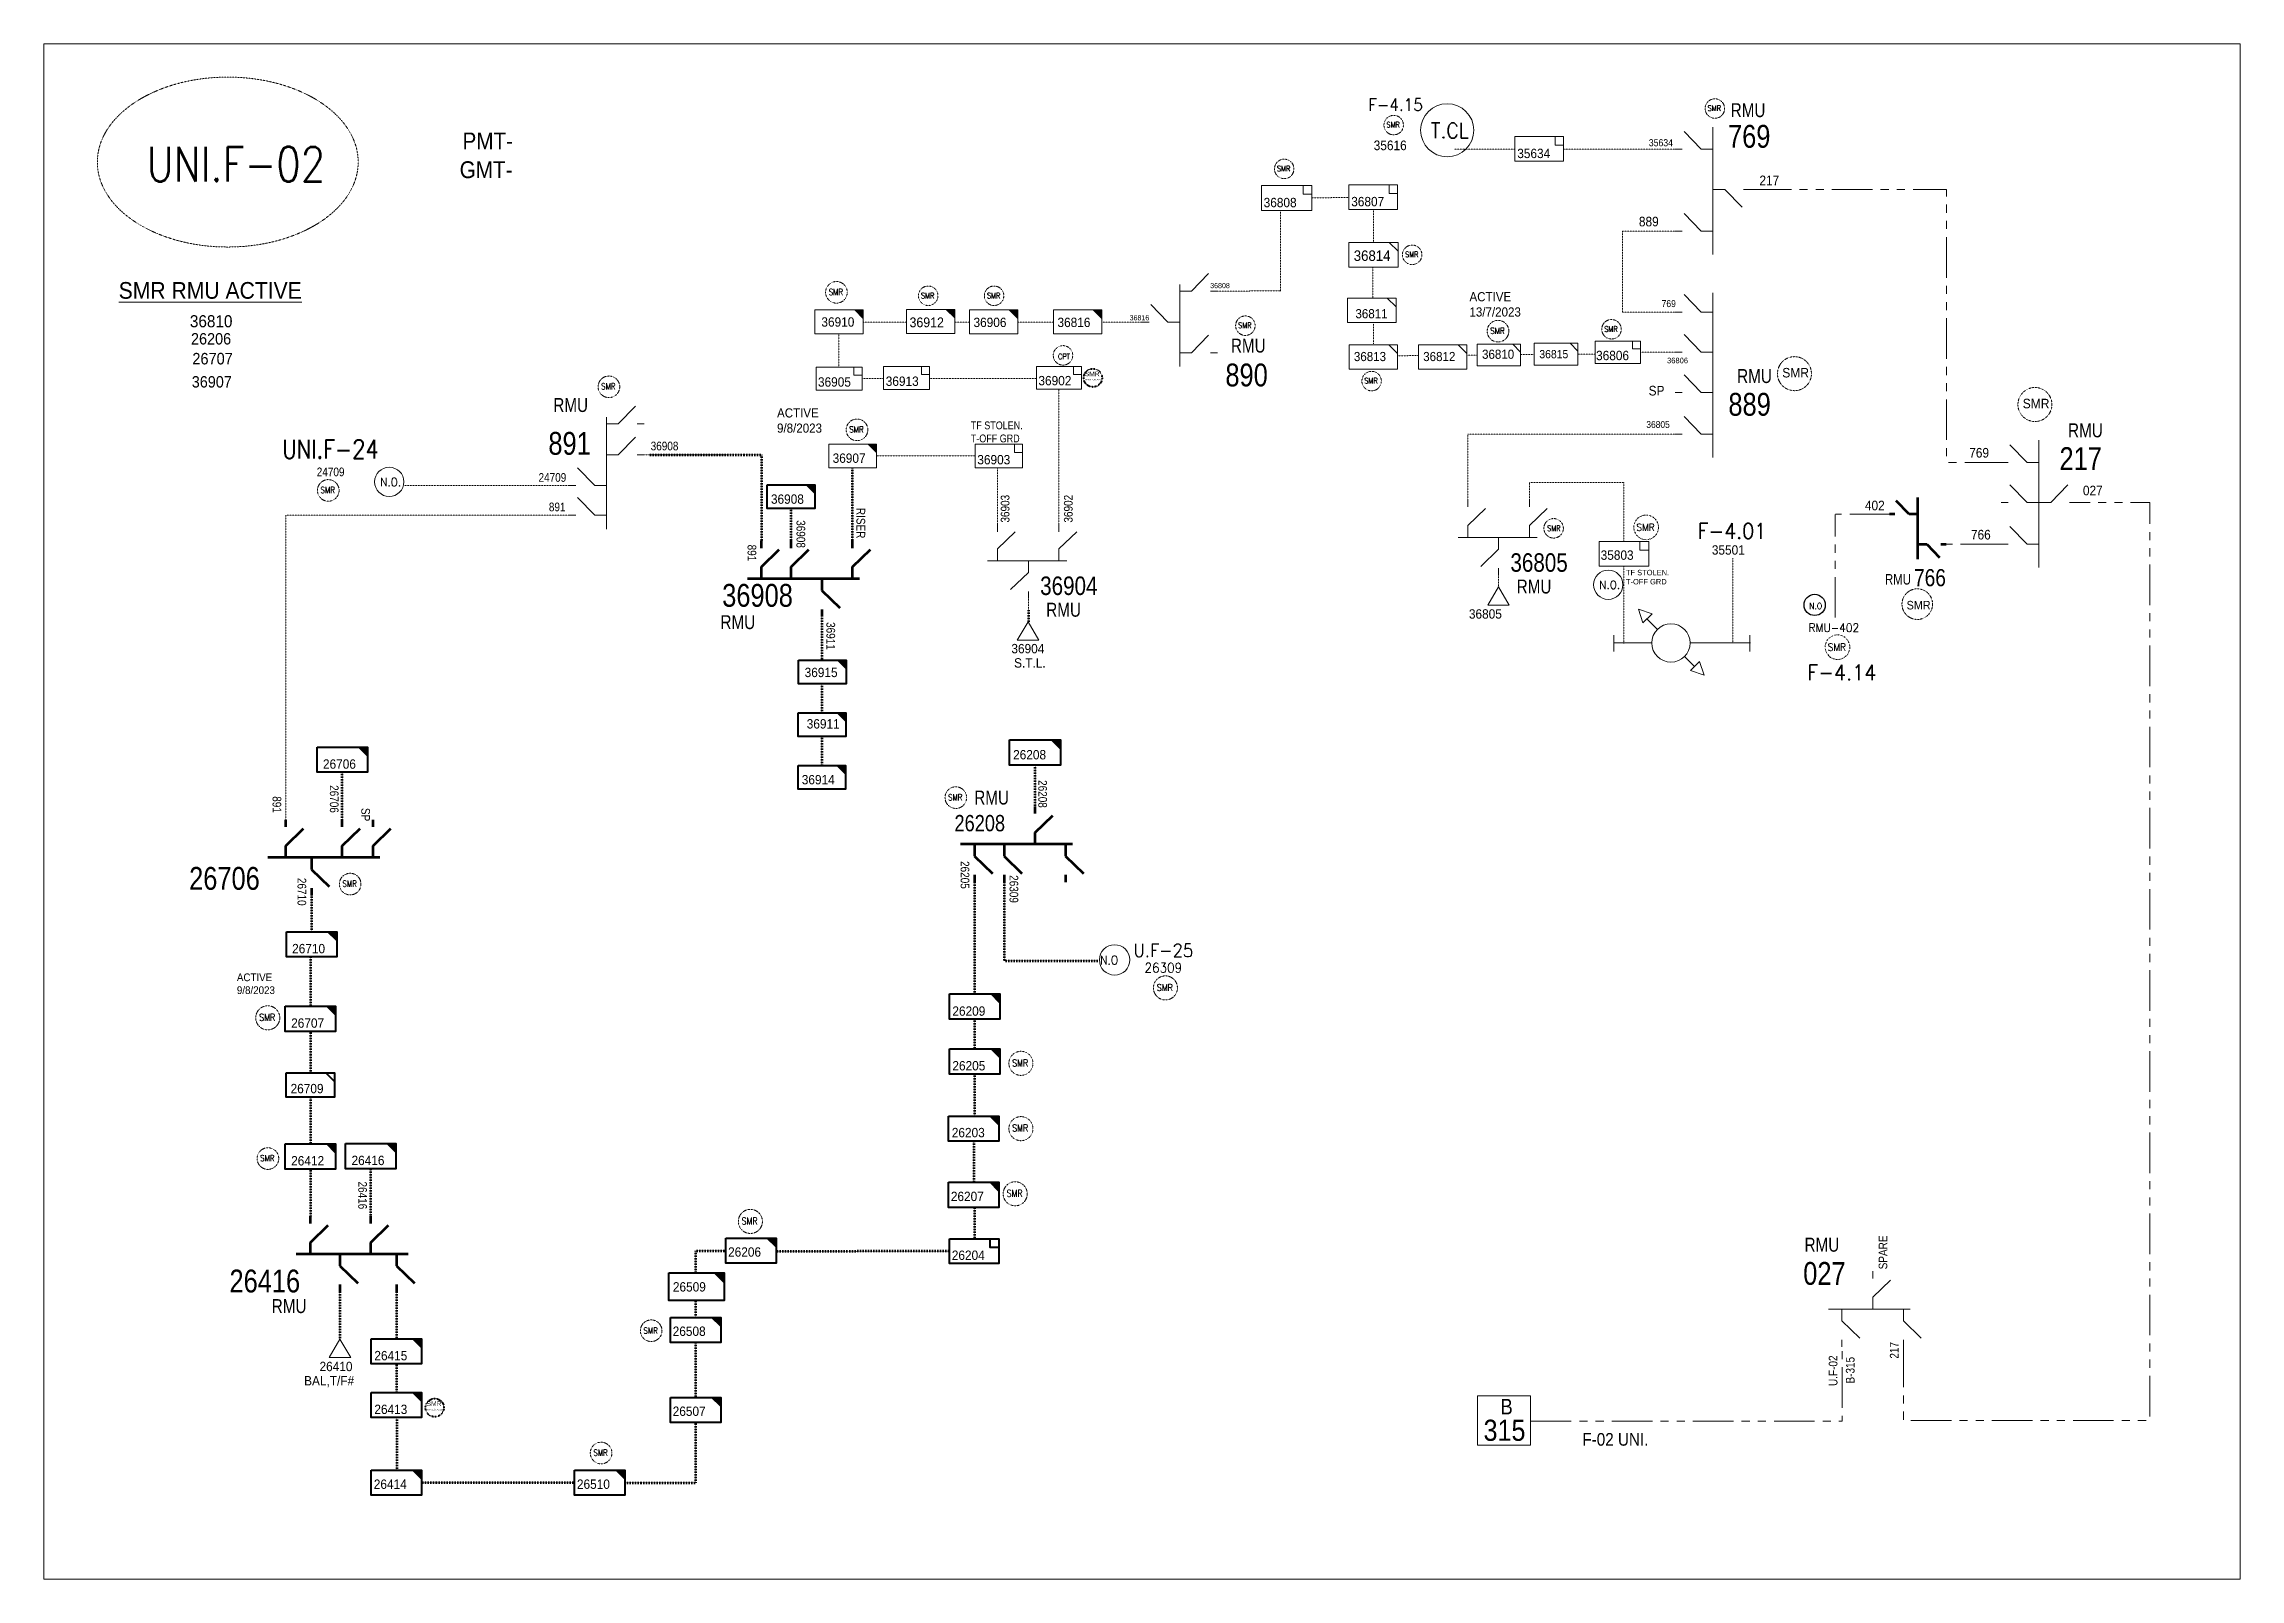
# Model space of a CAD drawing. Header units: metres. Extents: x 65984 to 144644, y -19036 to 23726.
# Drawn here: x 82140 to 83294, y 14292 to 15098 of the extents above; entities that cross this region are included whole.
import ezdxf
from ezdxf.enums import TextEntityAlignment as Align

# ---------------------------------------------------------------- set-up
doc = ezdxf.new("R2010")
doc.units = ezdxf.units.M
doc.header["$MEASUREMENT"] = 0
for name, pattern in [('( Phantom )', [2.5, 1.25, -0.25, 0.25, -0.25, 0.25, -0.25]), ('DGN Style 3', [0.013877, 0, -0.013877]), ('DGN Style 4', [1.6, 0.8, -0.4, 0, -0.4])]:
    doc.linetypes.add(name, pattern=pattern)
doc.layers.get('0').update_dxf_attribs({"color": 95, "lineweight": 40})
for name, color, linetype, lineweight in [('d_eos', 111, 'Continuous', 40), ('d_eos no', 121, 'Continuous', 40), ('d_switch', 95, 'Continuous', 40), ('d_tf', 1, 'Continuous', 40), ('d_tf no', 6, 'Continuous', 40), ('d_ug cable', 95, 'Continuous', 40), ('d_unit sub', 7, 'Continuous', 40), ('fedr no', 95, 'Continuous', 40), ('GRID STATION  04', 7, 'Continuous', 40), ('O H MAIN FEEDER', 4, 'Continuous', 100), ('REGULATOR', 5, 'Continuous', 40), ('SW N O', 114, 'Continuous', 30)]:
    doc.layers.add(name, color=color, linetype=linetype, lineweight=lineweight)
doc.styles.add('NASKHF', font='naskhf.shx', dxfattribs={"height": 8})
doc.styles.get("Standard").update_dxf_attribs({"font": 'txt.shx'})
doc.styles.add('Style-Arial', font='arial.ttf')
doc.styles.add('Style-ENGINEERING', font='ENGINEERING.shx')
doc.styles.add('Style-msdefault', font='msdefault.shx')
doc.styles.add('Style-simplex', font='simplex.shx')
doc.styles.add('Style-STANDARD', font='STANDARD.shx')

msp = doc.modelspace()

# ---------------------------------------------------------------- texts
at = {"layer": 'd_eos no', "color": 2, "linetype": 'Continuous', "lineweight": 13, "style": 'Style-msdefault'}
for s, height, width, p in [('RMU', 7.32, 0.818182, (83026.2, 15066.8)), ('769', 11.98, 0.833333, (83024.8, 15055.4)), ('RMU', 7.32, 0.818182, (82763.7, 14943.2)), ('890', 11.98, 0.833333, (82760.8, 14930.1)), ('RMU', 7.32, 0.818182, (83029.6, 14927.2)), ('889', 11.98, 0.833333, (83025, 14914.7)), ('891', 11.98, 0.833333, (82405.2, 14894.2)), ('RMU', 7.32, 0.818182, (83203.4, 14898.7)), ('217', 11.98, 0.833333, (83198.9, 14886.2)), ('36805', 9.72, 0.833333, (82910.5, 14830.5)), ('RMU', 7.32, 0.818182, (82913.8, 14816.7))]:
    msp.add_text(s, height=height, dxfattribs=dict(at, width=width)).set_placement(p, align=Align.TOP_LEFT)
at = {"layer": 'd_eos no', "color": 7, "linetype": 'Continuous', "lineweight": 13}
for s, height, style, width, p in [('PMT-', 8.84, 'Style-Arial', 0.88, (82360.1, 15051.4)), ('GMT-', 8.84, 'Style-Arial', 0.88, (82358.6, 15036.3)), ('36904', 9.72, 'Style-msdefault', 0.833333, (82663.5, 14818.3)), ('RMU', 7.32, 'Style-msdefault', 0.818182, (82666.7, 14804.5))]:
    msp.add_text(s, height=height, dxfattribs=dict(at, style=style, width=width)).set_placement(p, align=Align.TOP_LEFT)
at = {"layer": 'd_eos no', "color": 2, "linetype": 'Continuous', "lineweight": 53, "style": 'Style-msdefault', "width": 0.818182}
for height, p in [(7.32, (82407.8, 14912)), (5.5, (83107.2, 14819.6)), (7.32, (82628.9, 14705.9))]:
    msp.add_text('RMU', height=height, dxfattribs=at).set_placement(p, align=Align.TOP_LEFT)
at = {"layer": 'd_eos no', "color": 7, "linetype": 'Continuous', "lineweight": 140, "style": 'Style-msdefault', "width": 0.833333}
msp.add_text('36908', height=11.98, dxfattribs=at).set_placement((82496.5, 14814.4), align=Align.TOP_LEFT)
at = {"layer": 'd_eos no', "color": 2, "linetype": 'Continuous', "lineweight": 140, "style": 'Style-msdefault', "width": 0.833333}
msp.add_text('766', height=9, dxfattribs=at).set_placement((83122.5, 14822.2), align=Align.TOP_LEFT)
at = {"layer": 'd_eos no', "color": 7, "linetype": 'Continuous', "lineweight": 53, "style": 'Style-msdefault', "width": 0.818182}
for p in [(82495.6, 14798), (82259.9, 14438.9)]:
    msp.add_text('RMU', height=7.32, dxfattribs=at).set_placement(p, align=Align.TOP_LEFT)
at = {"layer": 'd_eos no', "color": 7, "linetype": 'Continuous', "lineweight": 13, "style": 'Style-msdefault'}
for s, height, width, p in [('RMU', 7.32, 0.818182, (83065, 14463.8)), ('027', 11.98, 0.833333, (83064.3, 14446.4))]:
    msp.add_text(s, height=height, dxfattribs=dict(at, width=width)).set_placement(p)
at = {"layer": 'd_eos no', "color": 2, "linetype": 'Continuous', "lineweight": 140, "attachment_point": 1, "style": 'NASKHF'}
for s, insert, char_height in [('\\Fmsdefault;\\H1x;\\W0.833333;26208\\P', (82618.5, 14693.1), 8.573), ('\\Fmsdefault;\\H1x;\\W0.833333;26706\\P', (82216.5, 14665.8), 11.979)]:
    msp.add_mtext(s, dxfattribs=dict(at, insert=insert, char_height=char_height))
at = {"layer": 'd_eos no', "color": 7, "linetype": 'Continuous', "lineweight": 140, "insert": (82237.7, 14454.4), "char_height": 11.979, "attachment_point": 1, "style": 'NASKHF'}
msp.add_mtext('\\Fmsdefault;\\H1x;\\W0.833333;26416', dxfattribs=at)
at = {"layer": 'd_switch', "color": 2, "linetype": 'Continuous', "lineweight": 13, "style": 'Style-ENGINEERING', "width": 0.921053}
for s, p in [('35616', (82838.7, 15047.2)), ('402', (83096.7, 14858.1)), ('766', (83152.4, 14842.8))]:
    msp.add_text(s, height=5.06, dxfattribs=at).set_placement(p, align=Align.TOP_LEFT)
at = {"layer": 'd_switch', "color": 7, "linetype": 'Continuous', "lineweight": 13, "ltscale": 0.820453, "style": 'Style-ENGINEERING', "width": 0.921053}
msp.add_text('35634', height=3.7, dxfattribs=at).set_placement((82983.2, 15047.9), align=Align.TOP_LEFT)
at = {"layer": 'd_switch', "color": 7, "linetype": 'Continuous', "lineweight": 13, "style": 'Style-ENGINEERING', "width": 0.921053}
for s, p in [('217', (83041.3, 15028.8)), ('889', (82978, 15007.2)), ('SP', (82983.1, 14918.4)), ('769', (83151.5, 14885.8))]:
    msp.add_text(s, height=5.06, dxfattribs=at).set_placement(p, align=Align.TOP_LEFT)
at = {"layer": 'd_switch', "color": 7, "linetype": 'Continuous', "lineweight": 13, "ltscale": 0.729155, "style": 'Style-ENGINEERING', "width": 0.857143}
msp.add_text('36808', height=2.71, dxfattribs=at).set_placement((82752.8, 14972.4), align=Align.TOP_LEFT)
at = {"layer": 'd_switch', "color": 7, "linetype": 'Continuous', "lineweight": 13, "ltscale": 0.814065, "style": 'Style-ENGINEERING', "width": 0.921053}
msp.add_text('769', height=3.65, dxfattribs=at).set_placement((82989.9, 14963.4), align=Align.TOP_LEFT)
at = {"layer": 'd_switch', "color": 7, "linetype": 'Continuous', "lineweight": 13, "ltscale": 0.718762, "style": 'Style-ENGINEERING', "width": 0.857143}
msp.add_text('36816', height=2.7, dxfattribs=at).set_placement((82710.5, 14955.5), align=Align.TOP_LEFT)
at = {"layer": 'd_switch', "color": 7, "linetype": 'Continuous', "lineweight": 13, "ltscale": 0.72217, "style": 'Style-ENGINEERING', "width": 0.921053}
msp.add_text('36806', height=2.95, dxfattribs=at).set_placement((82992.8, 14933.2), align=Align.TOP_LEFT)
at = {"layer": 'd_switch', "color": 7, "linetype": 'Continuous', "lineweight": 13, "ltscale": 0.807118, "style": 'Style-ENGINEERING', "width": 0.921053}
msp.add_text('36805', height=3.59, dxfattribs=at).set_placement((82981.9, 14899.9), align=Align.TOP_LEFT)
at = {"layer": 'd_switch', "color": 7, "linetype": 'Continuous', "lineweight": 13, "style": 'Style-ENGINEERING', "width": 0.857143}
for s, p in [('36908', (82473.5, 14889.1)), ('24709', (82414.6, 14872.6))]:
    msp.add_text(s, height=4.57, dxfattribs=at).set_placement(p, align=Align.TOP_RIGHT)
at = {"layer": 'd_switch', "color": 2, "linetype": 'Continuous', "lineweight": 13, "style": 'Style-ENGINEERING', "width": 0.857143}
msp.add_text('24709', height=4.57, dxfattribs=at).set_placement((82298.1, 14875.5), align=Align.TOP_RIGHT)
at = {"layer": 'd_switch', "color": 7, "linetype": 'Continuous', "lineweight": 13, "style": 'Style-ENGINEERING', "width": 0.857143}
for s, rotation, p in [('36903', 90, (82642.8, 14846.6)), ('36902', 90, (82676, 14846.6)), ('U.F-02', 90.0075, (83077.7, 14393.3)), ('B-315', 90.0075, (83086.7, 14394.6))]:
    msp.add_text(s, height=4.57, rotation=rotation, dxfattribs=at).set_placement(p, align=Align.TOP_LEFT)
at = {"layer": 'd_switch', "color": 2, "linetype": 'Continuous', "lineweight": 13, "style": 'Style-ENGINEERING', "width": 0.921053}
msp.add_text('027', height=5.06, rotation=359.9925, dxfattribs=at).set_placement((83221.6, 14866), align=Align.TOP_RIGHT)
at = {"layer": 'd_switch', "color": 7, "linetype": 'Continuous', "lineweight": 13, "style": 'Style-ENGINEERING', "width": 0.857143}
for s, rotation, p in [('891', 359.9918, (82414.2, 14857.1)), ('SPARE', 90, (83103.9, 14472.3)), ('217', 90, (83109.8, 14416.4))]:
    msp.add_text(s, height=4.57, rotation=rotation, dxfattribs=at).set_placement(p, align=Align.TOP_RIGHT)
at = {"layer": 'd_switch', "color": 7, "linetype": 'Continuous', "lineweight": 30, "style": 'Style-ENGINEERING', "width": 0.857143}
for s, rotation, p in [('36908', 270, (82540.1, 14833.3)), ('RISER', 270, (82571.6, 14838.3)), ('891', 269.9918, (82514.4, 14826.3)), ('36911', 270, (82555.8, 14779.8)), ('SP', 270, (82311.5, 14689.8))]:
    msp.add_text(s, height=4.57, rotation=rotation, dxfattribs=at).set_placement(p, align=Align.TOP_RIGHT)
for s, rotation, p in [('26205', 270.0082, (82626.3, 14668.9)), ('26309', 270, (82652, 14661.5))]:
    msp.add_text(s, height=4.57, rotation=rotation, dxfattribs=at).set_placement(p, align=Align.TOP_LEFT)
at = {"layer": 'd_switch', "color": 30, "linetype": 'Continuous', "lineweight": 13, "ltscale": 0.9, "insert": (82627.1, 14899.7), "char_height": 4.109, "attachment_point": 1, "style": 'NASKHF'}
msp.add_mtext('\\FENGINEERING;\\H1x;\\W0.857143;TF STOLEN.\\PT-OFF GRD', dxfattribs=at)
at = {"layer": 'd_switch', "color": 30, "linetype": 'Continuous', "lineweight": 13, "ltscale": 0.688566, "insert": (82971.2, 14821.8), "char_height": 2.866, "attachment_point": 1, "style": 'NASKHF'}
msp.add_mtext('\\FENGINEERING;\\H1x;\\W0.857143;TF STOLEN.\\PT-OFF GRD', dxfattribs=at)
at = {"layer": 'd_switch', "color": 7, "linetype": 'Continuous', "lineweight": 30, "char_height": 4.565, "style": 'NASKHF'}
for s, insert, attachment_point, rotation in [('\\FENGINEERING;\\H1x;\\W0.857143;26706\\P', (82295, 14694.2), 3, 270), ('\\FENGINEERING;\\H1x;\\W0.857143;26208\\P', (82667.1, 14711.4), 1, 269.9918), ('\\FENGINEERING;\\H1x;\\W0.857143;891', (82264.9, 14694.2), 3, 270), ('\\FENGINEERING;\\H1x;\\W0.857143;26710', (82278, 14645.5), 3, 270), ('\\FENGINEERING;\\H1x;\\W0.857143;26416', (82309.9, 14486.1), 3, 270)]:
    msp.add_mtext(s, dxfattribs=dict(at, insert=insert, attachment_point=attachment_point, rotation=rotation))
at = {"layer": 'd_switch', "color": 2, "linetype": 'Continuous', "lineweight": 13, "insert": (82983, 14368.6), "char_height": 6.655, "attachment_point": 3, "style": 'NASKHF'}
msp.add_mtext('\\Fmsdefault;\\H1x;\\W0.9;F-02 UNI.', dxfattribs=at)
at = {"layer": 'd_tf no', "color": 251, "linetype": 'Continuous', "lineweight": 13, "style": 'Style-msdefault', "width": 0.945946}
for s, height, p in [('35634', 4.92, (82914.1, 15042.9)), ('36807', 4.92, (82826.9, 15017.6)), ('36816', 4.92, (82672.6, 14954.2)), ('36811', 4.8, (82829.1, 14958.7)), ('36812', 4.8, (82864.7, 14936.2)), ('36815', 4.32, (82925.7, 14937.2)), ('36905', 4.92, (82546.8, 14922.9)), ('36913', 4.92, (82582.4, 14923.3)), ('36903', 4.92, (82630.5, 14882.1)), ('36805', 4.92, (82888.7, 14801.1))]:
    msp.add_text(s, height=height, dxfattribs=at).set_placement(p, align=Align.TOP_LEFT)
at = {"layer": 'd_tf no', "color": 2, "linetype": 'Continuous', "lineweight": 13, "style": 'Style-msdefault', "width": 0.945946}
for s, height, p in [('36808', 4.92, (82780.9, 15017.1)), ('36814', 5.5, (82828.2, 14989.5)), ('36910', 4.92, (82548.6, 14954.4)), ('36912', 5.13, (82594.9, 14954.3)), ('36906', 4.92, (82628.5, 14954.2)), ('36813', 4.8, (82828.3, 14936.2)), ('36806', 4.92, (82955.5, 14936.8)), ('36902', 4.92, (82662.6, 14923.6)), ('36907', 4.92, (82554.5, 14882.9)), ('35803', 4.92, (82957.9, 14832))]:
    msp.add_text(s, height=height, dxfattribs=at).set_placement(p, align=Align.TOP_LEFT)
at = {"layer": 'd_tf no', "color": 121, "linetype": 'Continuous', "lineweight": 13, "style": 'Style-msdefault', "width": 0.945946}
for s, height, p in [('36810', 6.36, (82216.9, 14955.5)), ('36810', 4.8, (82895.6, 14937.4)), ('36907', 5.98, (82217.9, 14923.5))]:
    msp.add_text(s, height=height, dxfattribs=at).set_placement(p, align=Align.TOP_LEFT)
at = {"layer": 'd_tf no', "color": 121, "linetype": 'Continuous', "lineweight": 40, "style": 'Style-msdefault', "width": 0.945946}
for s, height, p in [('26206', 5.99, (82217.5, 14946.1)), ('26707', 6.04, (82218.2, 14935.7))]:
    msp.add_text(s, height=height, dxfattribs=at).set_placement(p, align=Align.TOP_LEFT)
at = {"layer": 'd_tf no', "color": 1, "linetype": 'Continuous', "lineweight": 40, "style": 'Style-msdefault', "width": 0.945946}
for height, p in [(4.99, (83053.3, 14927.8)), (4.99, (83179.6, 14911.6)), (4.49, (83118.6, 14805.5))]:
    msp.add_text('SMR', height=height, dxfattribs=at).set_placement(p, align=Align.TOP_LEFT)
at = {"layer": 'd_tf no', "color": 251, "linetype": 'Continuous', "lineweight": 40, "style": 'Style-msdefault', "width": 0.945946}
for s, p in [('36908', (82522.1, 14861.4)), ('36904', (82648.4, 14782.9)), ('36915', (82539.8, 14770.4)), ('36911', (82540.9, 14743.4)), ('26706', (82286.8, 14722.3)), ('36914', (82538.3, 14714.1)), ('26710', (82270.6, 14625.4)), ('26209', (82617.4, 14592.6)), ('26709', (82269.8, 14551.9)), ('26416', (82301.8, 14514.2)), ('26204', (82617.1, 14464.4)), ('26509', (82470.6, 14447.8)), ('26415', (82313.8, 14411.7)), ('26410', (82285, 14406)), ('26507', (82470.5, 14382.5)), ('26414', (82313.5, 14344.2))]:
    msp.add_text(s, height=4.92, dxfattribs=at).set_placement(p, align=Align.TOP_LEFT)
at = {"layer": 'd_tf no', "color": 1, "linetype": 'Continuous', "lineweight": 13, "ltscale": 0.45, "style": 'Style-simplex', "width": 0.909091}
for p in [(82981.5, 14844.1), (83082, 14781.2)]:
    msp.add_text('SMR', height=3.78, dxfattribs=at).set_placement(p, align=Align.MIDDLE_CENTER)
at = {"layer": 'd_tf no', "color": 2, "linetype": 'Continuous', "lineweight": 40, "style": 'Style-msdefault', "width": 0.945946}
for s, p in [('35501', (83016.3, 14834.7)), ('26707', (82270.1, 14586.3)), ('26205', (82617.4, 14563.9)), ('26203', (82617.1, 14528.8)), ('26412', (82270.1, 14514)), ('26207', (82616.6, 14495.3)), ('26206', (82499.6, 14466.1)), ('26508', (82470.5, 14424.5)), ('26413', (82313.8, 14383.5)), ('26510', (82420.2, 14344.2))]:
    msp.add_text(s, height=4.92, dxfattribs=at).set_placement(p, align=Align.TOP_LEFT)
at = {"layer": 'd_tf no', "color": 7, "linetype": 'Continuous', "lineweight": 40, "style": 'Style-msdefault', "width": 0.945946}
for s, p in [('S.T.L.', (82649.8, 14775.4)), ('BAL,T/F#', (82276.9, 14398.5))]:
    msp.add_text(s, height=4.92, dxfattribs=at).set_placement(p, align=Align.TOP_LEFT)
at = {"layer": 'd_tf no', "color": 251, "linetype": 'Continuous', "lineweight": 40, "style": 'Style-msdefault', "width": 0.945946}
msp.add_text('26208', height=4.92, rotation=0.0082, dxfattribs=at).set_placement((82649.3, 14727.2), align=Align.TOP_LEFT)
at = {"layer": 'd_tf no', "color": 1, "linetype": 'Continuous', "lineweight": 40, "ltscale": 0.9, "attachment_point": 5, "line_spacing_factor": 1.2, "style": 'Style-STANDARD'}
for s, insert, char_height in [('\\H1x;\\W0.909091;SMR\\P', (83017.6, 15064.2), 2.937), ('\\H1x;\\W0.909091;SMR\\P', (82848.9, 15055.5), 2.937), ('\\H1x;\\W0.909091;SMR\\P', (82791.4, 15032.5), 2.937), ('\\H1x;\\W0.909091;SMR\\P', (82858.7, 14987.4), 2.937), ('\\H1x;\\W0.909091;SMR\\P', (82604.4, 14965.8), 2.937), ('\\H1x;\\W0.909091;SMR\\P', (82639.1, 14965.8), 2.937), ('\\H1x;\\W0.909091;SMR\\P', (82771, 14950.2), 2.937), ('\\H1x;\\W0.909091;SMR\\P', (82963.3, 14948.2), 2.937), ('\\H1x;\\W0.909091;CPT', (82676, 14933.8), 2.937), ('\\H1x;\\W0.909091;SMR\\P', (82837.3, 14921.1), 2.937), ('\\H1x;\\W0.909091;SMR\\P', (82933.3, 14843.6), 2.937), ('\\H1x;\\W0.909091;SMR\\P', (82257.6, 14512.9), 3.263)]:
    msp.add_mtext(s, dxfattribs=dict(at, insert=insert, char_height=char_height))
at = {"layer": 'd_tf no', "color": 121, "linetype": 'Continuous', "lineweight": 13, "attachment_point": 1, "style": 'NASKHF'}
for s, insert, char_height in [('\\Fmsdefault;\\H1x;\\W0.945946;\\LSMR RMU ACTIVE', (82179.5, 14972.9), 8.773), ('\\Fmsdefault;\\H1x;\\W0.945946;ACTIVE\\P13/7/2023', (82889, 14967.6), 4.797), ('\\Fmsdefault;\\H1x;\\W0.945946;ACTIVE\\P9/8/2023', (82525.3, 14906.6), 4.797)]:
    msp.add_mtext(s, dxfattribs=dict(at, insert=insert, char_height=char_height))
at = {"layer": 'd_tf no', "color": 1, "linetype": 'Continuous', "lineweight": 40, "attachment_point": 5, "line_spacing_factor": 1.2, "style": 'Style-STANDARD'}
for insert, char_height in [((82556.2, 14967.7), 3.263), ((82903.7, 14947.3), 3.263), ((82436.7, 14918.1), 3.263), ((82567, 14895.5), 3.263), ((82289.3, 14863.7), 3.263), ((82257.5, 14586.8), 3.626)]:
    msp.add_mtext('\\H1x;\\W0.909091;SMR\\P', dxfattribs=dict(at, insert=insert, char_height=char_height))
at = {"layer": 'd_tf no', "color": 1, "linetype": 'Continuous', "lineweight": 40, "ltscale": 0.9, "char_height": 3.263, "width": 8.194, "attachment_point": 5, "line_spacing_factor": 1.2, "style": 'Style-STANDARD'}
for insert in [(82618.9, 14702.4), (82300.8, 14657), (82458.9, 14422.4), (82432.6, 14358.3)]:
    msp.add_mtext('\\H1x;\\W0.909091;SMR\\P', dxfattribs=dict(at, insert=insert))
at = {"layer": 'd_tf no', "color": 121, "linetype": 'Continuous', "lineweight": 40, "insert": (82241.6, 14609.9), "char_height": 4.057, "attachment_point": 1, "style": 'NASKHF'}
msp.add_mtext('\\Fmsdefault;\\H1x;\\W0.945946;ACTIVE\\P9/8/2023', dxfattribs=at)
at = {"layer": 'd_tf no', "color": 1, "linetype": 'Continuous', "lineweight": 40, "char_height": 3.626, "width": 9.104, "attachment_point": 5, "line_spacing_factor": 1.2, "style": 'Style-STANDARD'}
for insert in [(82729, 14602.5), (82653, 14562.9), (82653, 14528.7), (82650.1, 14494.4), (82510.9, 14479.9)]:
    msp.add_mtext('\\H1x;\\W0.909091;SMR\\P', dxfattribs=dict(at, insert=insert))
at = {"layer": 'fedr no', "color": 6, "linetype": 'Continuous', "lineweight": 13, "style": 'Style-STANDARD', "width": 0.909091}
msp.add_text('UNI.F-02', height=18.09, dxfattribs=at).set_placement((82241.1, 15034.8), align=Align.MIDDLE_CENTER)
at = {"layer": 'fedr no', "color": 55, "linetype": 'Continuous', "lineweight": 13, "style": 'Style-STANDARD', "width": 0.909091}
msp.add_text('UNI.F-24', height=9.78, dxfattribs=at).set_placement((82290.7, 14885.2), align=Align.MIDDLE_CENTER)
at = {"layer": 'fedr no', "color": 55, "linetype": 'Continuous', "lineweight": 40, "attachment_point": 5, "style": 'Style-STANDARD'}
for s, insert, char_height in [('F-4.15', (82850.2, 15066), 6.43), ('F-4.01', (83026.9, 14842.2), 8.08), ('F-4.14', (83084.6, 14767.9), 8.15), ('U.F-25', (82728.2, 14622), 6.92)]:
    msp.add_mtext(s, dxfattribs=dict(at, insert=insert, char_height=char_height))
at = {"layer": 'fedr no', "color": 2, "linetype": 'Continuous', "lineweight": 40, "attachment_point": 5, "style": 'Style-STANDARD'}
for s, insert, char_height in [('RMU-402', (83080.4, 14791.4), 4.43), ('26309', (82728.2, 14612.9), 5.06)]:
    msp.add_mtext(s, dxfattribs=dict(at, insert=insert, char_height=char_height))
at = {"layer": 'GRID STATION  04', "color": 7, "linetype": 'Continuous', "lineweight": 13, "style": 'Style-msdefault', "width": 0.888889}
for s, height, p in [('B', 8.12, (82905.3, 14386.5)), ('315', 11.1, (82896.4, 14375.6))]:
    msp.add_text(s, height=height, dxfattribs=at).set_placement(p, align=Align.TOP_LEFT)

# ---------------------------------------------------------------- blocks, each defined once
blk = doc.blocks.new('*U1027')
at = {"layer": 'd_eos', "color": 7, "linetype": 'Continuous', "lineweight": 13, "ltscale": 0.849632}
for p, q in [((-12.95, 12.1), (-12.95, 14.93)), ((-12.95, 4.66), (-5.94, 11.45)), ((11.34, 12.1), (11.34, 14.92)), ((11.34, 4.66), (18.34, 11.45)), ((14.01, 0.01), (-18.32, 0.01)), ((-12.95, 0.01), (-12.95, 4.66)), ((-0.8, 0.01), (-0.8, -4.64)), ((11.34, 0.01), (11.34, 4.66)), ((-0.8, -4.64), (6.2, -11.44)), ((-0.8, -12.09), (-0.8, -14.91))]:
    blk.add_line(p, q, dxfattribs=at)
blk = doc.blocks.new('TF3_11')
at = {"layer": 'd_unit sub', "color": 251, "linetype": 'Continuous', "lineweight": 13}
for p, q in [((11.3, 9), (18.3, 9)), ((18.3, 9), (18.3, 2))]:
    blk.add_line(p, q, dxfattribs=at)
at = {"layer": 'd_unit sub', "color": 251, "linetype": 'Continuous', "lineweight": 13, "flags": 128}
blk.add_lwpolyline([(-21.7, 9), (18.3, 9), (18.3, -11), (-21.7, -11)], close=True, dxfattribs=at)
blk.add_lwpolyline([(18.3, 2), (11.3, 2), (11.3, 9)], dxfattribs=at)
blk = doc.blocks.new('TF3_12')
at = {"layer": 'd_unit sub', "color": 2, "linetype": 'Continuous', "lineweight": 13}
for p, q in [((11.3, 9), (18.3, 9)), ((18.3, 9), (18.3, 2))]:
    blk.add_line(p, q, dxfattribs=at)
at = {"layer": 'd_unit sub', "color": 2, "linetype": 'Continuous', "lineweight": 13, "flags": 128}
blk.add_lwpolyline([(-21.7, 9), (18.3, 9), (18.3, -11), (-21.7, -11)], close=True, dxfattribs=at)
blk.add_lwpolyline([(18.3, 2), (11.3, 2), (11.3, 9)], dxfattribs=at)
blk = doc.blocks.new('SS')
at = {"color": 0, "linetype": 'ByBlock', "lineweight": -2, "flags": 128}
blk.add_lwpolyline([(6.95, 4.25), (10.45, 4.25), (10.45, 0.75)], close=True, dxfattribs=at)
at = {"color": 0, "linetype": 'ByBlock', "lineweight": -2, "extrusion": (0, 0, -1)}
blk.add_solid([(-6.95, 4.25), (-10.45, 4.25), (-10.45, 0.75)], dxfattribs=at)
at = {"color": 0, "linetype": 'ByBlock', "lineweight": -2}
blk.add_3dface([(-9.55, 4.25), (10.45, 4.25), (10.45, -5.75), (-9.55, -5.75)], dxfattribs=at)
blk = doc.blocks.new('TF_8')
at = {"color": 0, "linetype": 'ByBlock', "lineweight": -2}
blk.add_line((6.3, 4.95), (9.9, 1.35), dxfattribs=at)
blk.add_3dface([(-10.1, 4.95), (9.9, 4.95), (9.9, -5.05), (-10.1, -5.05)], dxfattribs=at)
blk = doc.blocks.new('TF3_13')
at = {"layer": 'd_unit sub', "color": 2, "linetype": 'Continuous', "lineweight": 13}
for p, q in [((11.3, 9), (18.3, 9)), ((18.3, 9), (18.3, 2))]:
    blk.add_line(p, q, dxfattribs=at)
at = {"layer": 'd_unit sub', "color": 2, "linetype": 'Continuous', "lineweight": 13, "flags": 128}
blk.add_lwpolyline([(-21.7, 9), (18.3, 9), (18.3, -11), (-21.7, -11)], close=True, dxfattribs=at)
blk.add_lwpolyline([(18.3, 2), (11.3, 2), (11.3, 9)], dxfattribs=at)
blk = doc.blocks.new('TF3_6')
at = {"layer": 'd_unit sub', "color": 251, "linetype": 'Continuous', "lineweight": 40}
for p, q in [((11.3, 9), (18.3, 9)), ((18.3, 9), (18.3, 2))]:
    blk.add_line(p, q, dxfattribs=at)
at = {"layer": 'd_unit sub', "color": 251, "linetype": 'Continuous', "lineweight": 40, "flags": 128}
blk.add_lwpolyline([(-21.7, 9), (18.3, 9), (18.3, -11), (-21.7, -11)], close=True, dxfattribs=at)
blk.add_lwpolyline([(18.3, 2), (11.3, 2), (11.3, 9)], dxfattribs=at)
blk = doc.blocks.new('TRA1_756')
at = {"layer": 'd_tf', "color": 251, "linetype": 'Continuous', "lineweight": 13, "ltscale": 0.000568021, "flags": 128}
blk.add_lwpolyline([(9.9, -17), (-0.1, 0), (-10.1, -17)], close=True, dxfattribs=at)
blk = doc.blocks.new('TRA1_755')
at = {"layer": 'd_tf', "color": 251, "linetype": 'Continuous', "lineweight": 13, "ltscale": 0.000568021, "xscale": 1.000051222828562, "yscale": 1.000051222828562, "zscale": 1.000051222828562, "rotation": 180.0000000956606}
blk.add_blockref('TRA1_756', (0, 0), dxfattribs=at)
blk = doc.blocks.new('*U2476')
at = {"layer": 'REGULATOR', "color": 251, "linetype": 'Continuous', "lineweight": 13}
for p, q in [((24, 25.1), (13.4, 14.5)), ((-14.9, -13.7), (-25.5, -24.4))]:
    blk.add_line(p, q, dxfattribs=at)
at = {"layer": 'REGULATOR', "color": 251, "linetype": 'Continuous', "lineweight": 13, "flags": 128}
for points in [[(29.5, 20), (34.4, 34.3), (20.1, 29.6)], [(-29.6, -20), (-34.4, -34.3), (-20.1, -29.5)]]:
    blk.add_lwpolyline(points, close=True, dxfattribs=at)
at = {"layer": 'REGULATOR', "color": 251, "linetype": 'Continuous', "lineweight": 13}
blk.add_circle((-0.8, 0.4), 20, dxfattribs=at)
blk = doc.blocks.new('TRA1_1282')
at = {"layer": 'd_tf', "color": 251, "linetype": 'Continuous', "lineweight": 0, "ltscale": 0.000568021, "flags": 128}
blk.add_lwpolyline([(9.9, -17), (-0.1, 0), (-10.1, -17)], close=True, dxfattribs=at)
blk = doc.blocks.new('TRA1_1281')
at = {"layer": 'd_tf', "color": 251, "linetype": 'Continuous', "lineweight": 0, "ltscale": 0.000568021, "xscale": 1.000051222828562, "yscale": 1.000051222828562, "zscale": 1.000051222828562, "rotation": 180.0000000956606}
blk.add_blockref('TRA1_1282', (0, 0), dxfattribs=at)
blk = doc.blocks.new('TRA1_1418')
at = {"layer": 'd_tf', "color": 251, "linetype": 'Continuous', "lineweight": 0, "ltscale": 0.000568021, "flags": 128}
blk.add_lwpolyline([(10, -17.1), (0, -0.1), (-10, -17.1)], close=True, dxfattribs=at)
blk = doc.blocks.new('TRA1_1417')
at = {"layer": 'd_tf', "color": 251, "linetype": 'Continuous', "lineweight": 0, "ltscale": 0.000568021, "xscale": 1.000046566207833, "yscale": 1.000046566207833, "zscale": 1.000046566207833, "rotation": 180}
blk.add_blockref('TRA1_1418', (0, 0), dxfattribs=at)
blk = doc.blocks.new('*U3477')
at = {"layer": 'd_eos', "color": 2, "linetype": 'Continuous', "lineweight": 211, "ltscale": 0.638341}
for p, q in [((-4.6, 7.4), (-11.4, 14.4)), ((0, -16.2), (0, 16.2)), ((-12.1, 7.4), (-14.9, 7.4)), ((0, 7.4), (-4.6, 7.4)), ((0, -8.4), (4.7, -8.4)), ((4.7, -8.4), (11.4, -15.4)), ((12.1, -8.4), (14.9, -8.4))]:
    blk.add_line(p, q, dxfattribs=at)
blk = doc.blocks.new('*U3831')
at = {"color": 2, "linetype": 'DGN Style 3'}
blk.add_circle((0, 0), 40.1, dxfattribs=at)
at = {"color": 1, "style": 'Style-ENGINEERING', "width": 1.09375}
blk.add_text('SMR', height=20.04, dxfattribs=at).set_placement((29.5, 7.3), align=Align.RIGHT)
at = {"color": 7, "true_color": 0xffffff, "insert": (-35.1, -5.1), "char_height": 5.833, "width": 324.554, "attachment_point": 1}
blk.add_mtext('\\fCalibri|b0|i0|c178178|p39;ACTIVE 26.09.2023\\P', dxfattribs=at)
blk = doc.blocks.new('*U893')
at = {"layer": 'SW N O', "color": 3, "lineweight": 13}
blk.add_circle((0, 0), 16.8, dxfattribs=at)
at = {"layer": 'SW N O', "color": 3, "lineweight": 13, "style": 'Style-STANDARD'}
blk.add_text('N.O.', height=9.6, dxfattribs=at).set_placement((1.7, -0.2), align=Align.MIDDLE_CENTER)
blk = doc.blocks.new('*U1280')
at = {"layer": 'SW N O', "color": 1, "lineweight": 13}
blk.add_circle((0, 0), 16.8, dxfattribs=at)
at = {"layer": 'SW N O', "color": 1, "lineweight": 13, "style": 'Style-STANDARD'}
blk.add_text('T.CL', height=9.6, dxfattribs=at).set_placement((1.7, -0.2), align=Align.MIDDLE_CENTER)
blk = doc.blocks.new('*U3933')
at = {"layer": 'SW N O', "color": 3, "lineweight": 13}
blk.add_circle((0, 0), 16.8, dxfattribs=at)
at = {"layer": 'SW N O', "color": 3, "lineweight": 13, "style": 'Style-STANDARD'}
blk.add_text('N.O ', height=9.6, dxfattribs=at).set_placement((-3, -0.2), align=Align.MIDDLE_CENTER)
blk = doc.blocks.new('*U3529')
at = {"layer": 'SW N O', "color": 3}
blk.add_circle((0, 0), 16.8, dxfattribs=at)
at = {"layer": 'SW N O', "color": 3, "insert": (1.7, -1.8), "char_height": 9.6, "attachment_point": 5, "line_spacing_factor": 0.6, "style": 'Style-STANDARD'}
blk.add_mtext('N.O', dxfattribs=at)

# ---------------------------------------------------------------- linework, layer by layer
at = {"layer": 'd_eos', "color": 2, "linetype": 'Continuous', "lineweight": 13, "ltscale": 0.849632}
for p, q in [((83016.9, 14987.4), (83016.9, 15054.2)), ((83000.8, 15042.6), (82997.1, 15042.6)), ((83010.7, 15042.6), (83001.7, 15051.9)), ((83016.9, 15042.6), (83010.7, 15042.6)), ((83016.9, 15021.5), (83023.1, 15021.5)), ((83023.1, 15021.5), (83032.2, 15012.2)), ((83033, 15021.5), (83036.8, 15021.5)), ((83010.7, 14999.6), (83001.7, 15008.9)), ((83000.8, 14999.6), (82997.1, 14999.6)), ((83016.9, 14999.6), (83010.7, 14999.6)), ((82743, 14968.1), (82752, 14977.4)), ((82730.6, 14951.9), (82721.6, 14961.2)), ((82736.8, 14971.6), (82736.8, 14928.6)), ((82736.8, 14968.1), (82743, 14968.1)), ((82752.9, 14968.1), (82756.7, 14968.1)), ((83010.7, 14957.1), (83001.7, 14966.4)), ((83016.9, 14880.8), (83016.9, 14967.3)), ((82720.7, 14951.9), (82716.9, 14951.9)), ((82736.8, 14951.9), (82730.6, 14951.9)), ((83000.8, 14957.1), (82997.1, 14957.1)), ((83016.9, 14957.1), (83010.7, 14957.1)), ((82743, 14935.7), (82752, 14945.1)), ((83010.7, 14936), (83001.7, 14945.3)), ((82736.8, 14935.7), (82743, 14935.7)), ((82752.9, 14935.7), (82756.7, 14935.7)), ((83000.8, 14936), (82997.1, 14936)), ((83016.9, 14936), (83010.7, 14936)), ((83010.7, 14914.9), (83001.7, 14924.2)), ((82441.9, 14898.4), (82451, 14907.7)), ((83000.8, 14914.9), (82997.1, 14914.9)), ((83016.9, 14914.9), (83010.7, 14914.9)), ((82435.7, 14901.9), (82435.7, 14843.1)), ((82435.7, 14898.4), (82441.9, 14898.4)), ((82451.8, 14898.4), (82455.6, 14898.4)), ((83000.8, 14893), (82997.1, 14893)), ((83010.7, 14893), (83001.7, 14902.3)), ((83016.9, 14893), (83010.7, 14893)), ((82435.7, 14882.2), (82441.9, 14882.2)), ((82441.9, 14882.2), (82451, 14891.5)), ((82451.8, 14882.2), (82455.6, 14882.2)), ((83181.9, 14878.2), (83172.9, 14887.5)), ((83188.1, 14823), (83188.1, 14889.8)), ((82429.6, 14866), (82420.5, 14875.4)), ((83172, 14878.2), (83168.2, 14878.2)), ((83188.1, 14878.2), (83181.9, 14878.2)), ((82419.7, 14866), (82415.9, 14866)), ((82429.6, 14850.5), (82420.5, 14859.8)), ((82435.8, 14866), (82429.6, 14866)), ((83181.9, 14857.1), (83172.9, 14866.4)), ((83194.3, 14857.1), (83203.3, 14866.4)), ((82419.6, 14850.5), (82415.9, 14850.5)), ((82435.7, 14850.5), (82429.6, 14850.5)), ((82888.2, 14845), (82897.5, 14854)), ((82920.5, 14845), (82929.8, 14854)), ((83172, 14857.1), (83168.2, 14857.1)), ((83188.1, 14857.1), (83181.9, 14857.1)), ((83188.1, 14857.1), (83194.3, 14857.1)), ((83204.2, 14857.1), (83207.9, 14857.1)), ((82924.6, 14838.8), (82883, 14838.8)), ((82888.2, 14838.8), (82888.2, 14845)), ((82904.3, 14838.8), (82904.3, 14832.6)), ((82920.5, 14838.8), (82920.5, 14845)), ((83172, 14835.2), (83168.2, 14835.2)), ((83181.9, 14835.2), (83172.9, 14844.5)), ((83188.1, 14835.2), (83181.9, 14835.2)), ((82904.3, 14832.6), (82895, 14823.5))]:
    msp.add_line(p, q, dxfattribs=at)
at = {"layer": 'd_eos', "color": 163, "linetype": 'Continuous', "lineweight": 13, "ltscale": 0.849632}
for p, q in [((82888.2, 14854.9), (82888.2, 14858.6)), ((82920.5, 14854.9), (82920.5, 14858.6)), ((82904.3, 14822.7), (82904.3, 14818.9))]:
    msp.add_line(p, q, dxfattribs=at)
at = {"layer": 'd_eos', "color": 7, "linetype": 'Continuous', "lineweight": 211, "ltscale": 0.849632}
for p, q in [((82517.2, 14833.2), (82517.2, 14837)), ((82532.7, 14833.2), (82532.7, 14837)), ((82565, 14833.2), (82565, 14837)), ((82517.2, 14823.3), (82526.5, 14832.4)), ((82517.2, 14817.1), (82517.2, 14823.3)), ((82532.7, 14823.3), (82542, 14832.4)), ((82532.7, 14817.1), (82532.7, 14823.3)), ((82565, 14823.3), (82574.4, 14832.4)), ((82565, 14817.1), (82565, 14823.3)), ((82568.6, 14817.1), (82509.8, 14817.1)), ((82548.9, 14817.1), (82548.9, 14811)), ((82548.9, 14811), (82558.2, 14801.9)), ((82548.9, 14801), (82548.9, 14797.3)), ((82280.2, 14478.6), (82280.2, 14482.4)), ((82280.2, 14468.7), (82289.5, 14477.8)), ((82311.9, 14478.6), (82311.9, 14482.4)), ((82311.9, 14468.7), (82321.2, 14477.8)), ((82280.2, 14462.5), (82280.2, 14468.7)), ((82311.9, 14462.5), (82311.9, 14468.7)), ((82331.6, 14462.5), (82272.8, 14462.5)), ((82295.7, 14462.6), (82295.7, 14456.4)), ((82295.7, 14456.4), (82305.1, 14447.3)), ((82325.4, 14462.6), (82325.4, 14456.4)), ((82325.4, 14456.4), (82334.8, 14447.3)), ((82295.7, 14446.5), (82295.7, 14442.7)), ((82325.4, 14446.5), (82325.4, 14442.7))]:
    msp.add_line(p, q, dxfattribs=at)
at = {"layer": 'd_eos', "color": 7, "linetype": 'Continuous', "lineweight": 13, "ltscale": 0.849632}
for p, q in [((82641.1, 14841.8), (82641.1, 14845.6)), ((82641.1, 14832.8), (82650.4, 14841.8)), ((82673.4, 14841.8), (82673.4, 14845.6)), ((82673.4, 14832.8), (82682.7, 14841.8)), ((82677.5, 14826.6), (82635.9, 14826.6)), ((82641.1, 14826.6), (82641.1, 14832.8)), ((82657.3, 14826.6), (82657.3, 14820.4)), ((82673.4, 14826.6), (82673.4, 14832.8)), ((82657.3, 14820.4), (82647.9, 14811.4)), ((82657.3, 14810.5), (82657.3, 14806.8))]:
    msp.add_line(p, q, dxfattribs=at)
at = {"layer": 'd_eos', "color": 2, "linetype": 'Continuous', "lineweight": 211, "ltscale": 0.849632}
for p, q in [((82660.8, 14693.8), (82660.8, 14697.5)), ((82267.3, 14686.8), (82267.3, 14690.6)), ((82267.3, 14676.9), (82276.6, 14686)), ((82296.9, 14686.8), (82296.9, 14690.6)), ((82296.9, 14676.9), (82306.3, 14686)), ((82313.1, 14686.8), (82313.1, 14690.6)), ((82313.1, 14676.9), (82322.4, 14686)), ((82660.8, 14683.9), (82670.1, 14692.9)), ((82267.3, 14670.7), (82267.3, 14676.9)), ((82296.9, 14670.7), (82296.9, 14676.9)), ((82313.1, 14670.7), (82313.1, 14676.9)), ((82680.5, 14677.7), (82621.7, 14677.7)), ((82629.1, 14677.7), (82629.1, 14671.5)), ((82644.6, 14677.7), (82644.6, 14671.5)), ((82660.8, 14677.7), (82660.8, 14683.9)), ((82676.9, 14677.7), (82676.9, 14671.5)), ((82316.7, 14670.7), (82257.8, 14670.7)), ((82280.8, 14670.7), (82280.8, 14664.5)), ((82280.8, 14664.5), (82290.1, 14655.5)), ((82629.1, 14671.5), (82638.4, 14662.4)), ((82629.1, 14661.6), (82629.1, 14657.8)), ((82644.6, 14671.5), (82653.9, 14662.4)), ((82644.6, 14661.6), (82644.6, 14657.8)), ((82676.9, 14671.5), (82686.3, 14662.4)), ((82676.9, 14661.6), (82676.9, 14657.8)), ((82280.8, 14654.6), (82280.8, 14650.9))]:
    msp.add_line(p, q, dxfattribs=at)
at = {"layer": 'd_ug cable', "color": 251, "linetype": 'DGN Style 3', "lineweight": 13}
for p, q in [((82789.8, 14967.7), (82789.8, 15010.3)), ((82806.2, 15017.1), (82825.6, 15017.3)), ((82838.6, 14993.8), (82838.6, 15010.8)), ((82838.3, 14964.4), (82838.3, 14980.6)), ((82593.3, 14951.9), (82570.5, 14951.9)), ((82626.4, 14951.9), (82618.6, 14951.9)), ((82670.5, 14951.9), (82651.7, 14951.9)), ((82716.9, 14951.9), (82696.4, 14951.9)), ((82838.6, 14940.5), (82838.6, 14951)), ((82851.3, 14934.2), (82862.1, 14934.3)), ((82887.5, 14934.5), (82893.1, 14934.5)), ((82916, 14934.9), (82922.8, 14934.9)), ((82955, 14935.1), (82945.6, 14935.1)), ((82569.9, 14922.2), (82581.4, 14922.2)), ((82605.7, 14922.2), (82661.7, 14922.2)), ((82673.4, 14916.7), (82673.4, 14845.6)), ((82577.5, 14881.6), (82629.4, 14881.6)), ((82329.6, 14866), (82415.9, 14866)), ((82970.1, 14823.7), (82970.1, 14783.2)), ((83027.3, 14827.9), (83027.3, 14783.4)), ((82657.3, 14806.8), (82657.3, 14800.6))]:
    msp.add_line(p, q, dxfattribs=at)
at = {"layer": 'd_ug cable', "color": 251, "linetype": 'DGN Style 3', "lineweight": 100}
for p, q in [((82565, 14837), (82565, 14875.4)), ((82532.7, 14837), (82532.7, 14853.9)), ((82657.3, 14800.6), (82657.3, 14794.4)), ((82296.9, 14690.6), (82296.9, 14715.5)), ((82280.8, 14650.9), (82280.8, 14631.9)), ((82311.9, 14482.4), (82311.9, 14507.4)), ((82295.7, 14442.7), (82295.7, 14418)), ((82325.4, 14442.7), (82325.4, 14418.1)), ((82325.4, 14404.8), (82325.4, 14389.9))]:
    msp.add_line(p, q, dxfattribs=at)
at = {"layer": 'd_ug cable', "color": 234, "linetype": 'DGN Style 3', "lineweight": 13}
msp.add_line((82641.1, 14845.6), (82641.1, 14875.4), dxfattribs=at)
at = {"layer": 'd_ug cable', "color": 163, "linetype": 'DGN Style 3', "lineweight": 13}
msp.add_line((82904.3, 14818.9), (82904.3, 14812.7), dxfattribs=at)
at = {"layer": 'd_ug cable', "color": 251, "linetype": 'DGN Style 3', "lineweight": 13, "flags": 128}
for points in [[(82881.1, 15042.6), (82912.8, 15042.6)], [(82938.4, 15042.6), (82997.1, 15042.6)], [(82997.1, 14999.6), (82969.3, 14999.6), (82969.3, 14957.1), (82997.1, 14957.1)], [(82756.7, 14968.1), (82789.8, 14968.3)], [(82557.8, 14945.6), (82557.8, 14928.3)], [(82978.7, 14936), (82997.1, 14936)], [(82997.1, 14893), (82888.2, 14893), (82888.2, 14858.6)], [(82455.6, 14882.2), (82498.8, 14882.2)], [(82920.5, 14858.6), (82920.5, 14867.7), (82970.1, 14867.7), (82970.1, 14836.7)], [(82415.9, 14850.5), (82267.3, 14850.5), (82267.3, 14690.6)]]:
    msp.add_lwpolyline(points, dxfattribs=at)
at = {"layer": 'd_ug cable', "color": 251, "linetype": '( Phantom )', "lineweight": 13, "ltscale": 17.040617, "flags": 128}
for points in [[(83036.8, 15021.5), (83139.6, 15021.5), (83139.6, 14878.2), (83168.2, 14878.2)], [(83117, 14413.9), (83117, 14375.1), (83246.4, 14375.1), (83246.4, 14857.1), (83207.9, 14857.1)], [(82921.2, 14374.9), (82921.2, 14374.9), (83084.7, 14374.9), (83084.7, 14413.9)]]:
    msp.add_lwpolyline(points, dxfattribs=at)
at = {"layer": 'd_ug cable', "color": 251, "linetype": 'DGN Style 3', "lineweight": 100, "flags": 128}
for points in [[(82457.9, 14882.2), (82517.2, 14882.2), (82517.2, 14837)], [(82548.9, 14798.8), (82548.9, 14774.9), (82548.9, 14774.9)], [(82548.9, 14761.9), (82548.9, 14746.8), (82548.9, 14746.8)], [(82548.9, 14734.4), (82548.9, 14719.1), (82548.9, 14719.1)], [(82660.8, 14697.5), (82660.8, 14719.2)], [(82629.1, 14657.8), (82629.1, 14599.1)], [(82644.6, 14657.8), (82644.6, 14616.5)], [(82280.2, 14618.6), (82280.2, 14592.8)], [(82644.7, 14616.5), (82693.8, 14616.5)], [(82629.1, 14585.8), (82629.1, 14570.3)], [(82280.2, 14579.5), (82280.2, 14557.6)], [(82629.1, 14557.1), (82629.1, 14535.1)], [(82280.2, 14544.9), (82280.2, 14520.4)], [(82628.6, 14521.8), (82628.6, 14500.2)], [(82280.2, 14507.2), (82280.2, 14482.4)], [(82629.1, 14487), (82629.1, 14470.6)], [(82482.6, 14452.7), (82482.6, 14464.3), (82498.4, 14464.3)], [(82615.9, 14464.1), (82615.9, 14464.1), (82524.9, 14463.9)], [(82482.6, 14429.3), (82482.6, 14438.2)], [(82482.6, 14387.4), (82482.6, 14416.1)], [(82325.6, 14376.7), (82325.6, 14349.1)], [(82445.4, 14342.5), (82482.6, 14342.5), (82482.6, 14374.1)], [(82419, 14342.5), (82338.7, 14342.5)]]:
    msp.add_lwpolyline(points, dxfattribs=at)
at = {"layer": 'd_ug cable', "color": 234, "linetype": '( Phantom )', "lineweight": 13, "ltscale": 17.040617, "flags": 128}
for points in [[(83081.1, 14796.7), (83081, 14850.9), (83081, 14850.9)], [(83110, 14851), (83081.3, 14851), (83081.3, 14851)]]:
    msp.add_lwpolyline(points, dxfattribs=at)
at = {"layer": 'd_ug cable', "color": 2, "linetype": '( Phantom )', "lineweight": 13, "ltscale": 17.040617, "flags": 128}
msp.add_lwpolyline([(83168.2, 14835.2), (83139.6, 14835.2), (83139.6, 14835.2)], dxfattribs=at)
at = {"layer": 'd_ug cable', "color": 2, "linetype": 'DGN Style 3', "lineweight": 13}
for centre, radius in [((83017.9, 15064), 5.12), ((82849.2, 15055.3), 5.12), ((82791.7, 15032.3), 5.12), ((82858.9, 14987.2), 5.12), ((82556.5, 14967.5), 5.68), ((82604.7, 14965.7), 5.12), ((82639.3, 14965.7), 5.12), ((82771.3, 14950), 5.12), ((82904, 14947.1), 5.68), ((82963.6, 14948.1), 5.12), ((82675.5, 14934.4), 5.12), ((83059.7, 14924.8), 8.93), ((82437, 14917.9), 5.68), ((82837.6, 14920.9), 5.12), ((83186, 14908.6), 8.93), ((82567.3, 14895.3), 5.68), ((82289.6, 14863.5), 5.68), ((82933.2, 14843.6), 5.12), ((83124.2, 14803.8), 8.04), ((82619.2, 14702.2), 5.68), ((82301.1, 14656.8), 5.68), ((82729.3, 14602.3), 6.32), ((82257.8, 14586.6), 6.32), ((82653.4, 14562.7), 6.32), ((82653.4, 14528.4), 6.32), ((82257.9, 14512.7), 5.68), ((82650.4, 14494.2), 6.32), ((82511.3, 14479.7), 6.32), ((82459.2, 14422.3), 5.68), ((82432.9, 14358.1), 5.68)]:
    msp.add_circle(centre, radius, dxfattribs=at)
at = {"layer": 'd_ug cable', "color": 2, "linetype": 'DGN Style 4', "lineweight": 13}
for centre in [(82981.8, 14844.1), (83082.3, 14781.2)]:
    msp.add_circle(centre, 6.46, dxfattribs=at)
at = {"layer": 'fedr no', "color": 82, "linetype": 'DGN Style 3', "lineweight": 13, "true_color": 0x1dc70e}
msp.add_ellipse((82236.8, 15035.9), major_axis=(68.5, 0), ratio=0.651175, dxfattribs=at)
at = {"layer": 'GRID STATION  04', "color": 7, "linetype": 'Continuous', "lineweight": 13, "ltscale": 0.642531, "flags": 128}
msp.add_lwpolyline([(82893.2, 14362.3), (82893.2, 14388.1), (82921.1, 14388.1), (82921.1, 14362.3)], close=True, dxfattribs=at)
at = {"layer": 'O H MAIN FEEDER', "color": 251, "lineweight": 13, "ltscale": 0.568021}
for p, q in [((82964.8, 14778.9), (82964.8, 14787.5)), ((83036.3, 14778.9), (83036.3, 14787.5))]:
    msp.add_line(p, q, dxfattribs=at)
at = {"layer": 'O H MAIN FEEDER', "color": 251, "lineweight": 13, "ltscale": 0.663199}
for p, q in [((82984.8, 14783.4), (82964.8, 14783.4)), ((83036.6, 14783.4), (83005.2, 14783.4))]:
    msp.add_line(p, q, dxfattribs=at)
at = {"layer": 'O H MAIN FEEDER', "color": 140, "lineweight": 13, "ltscale": 0.498271, "flags": 128}
msp.add_lwpolyline([(82140.2, 15097.9), (83293.8, 15097.9), (83293.8, 14291.9), (82140.2, 14291.9)], close=True, dxfattribs=at)

# ---------------------------------------------------------------- block references
at = {"color": 1, "xscale": 0.12, "yscale": 0.12, "zscale": 0.12}
for p in [(82691.2, 14922.6), (82345.5, 14381.9)]:
    msp.add_blockref('*U3831', p, dxfattribs=at)
at = {"layer": 'd_eos', "color": 2, "linetype": 'Continuous', "lineweight": 211, "ltscale": 0.638341}
msp.add_blockref('*U3477', (83124.5, 14843.6), dxfattribs=at)
at = {"layer": 'd_eos', "color": 7, "linetype": 'Continuous', "lineweight": 13, "ltscale": 0.849632, "extrusion": (0, 0, -1), "xscale": 1.331, "yscale": 1.331, "zscale": 1.331, "rotation": 180.0000000000001}
msp.add_blockref('*U1027', (-83101.9, 14433.7), dxfattribs=at)
at = {"layer": 'd_tf', "color": 251, "linetype": 'Continuous', "lineweight": 13, "ltscale": 0.000568021, "xscale": 0.5680205772216635, "yscale": 0.5680205772216635, "zscale": 0.5680205772216635, "rotation": 179.9981323669769}
msp.add_blockref('TRA1_755', (82904.3, 14812.9), dxfattribs=at)
at = {"layer": 'd_tf', "color": 251, "linetype": 'Continuous', "lineweight": 0, "ltscale": 0.000568021}
for name, p, xscale, yscale, zscale, rotation in [('TRA1_1281', (82657.2, 14794.5), 0.5680205772216635, 0.5680205772216635, 0.5680205772216635, 179.9981323669769), ('TRA1_1417', (82295.7, 14418), 0.5680205769198966, 0.5680205769198966, 0.5680205769198966, 180)]:
    msp.add_blockref(name, p, dxfattribs=dict(at, xscale=xscale, yscale=yscale, zscale=zscale, rotation=rotation))
at = {"layer": 'd_unit sub', "color": 251, "linetype": 'Continuous', "lineweight": 13}
for name, p, xscale, yscale, zscale, rotation in [('TF3_11', (82926.7, 15043.5), 0.6403830785726541, 0.6403830785726541, 0.6403830785726541, 359.9997), ('TF3_11', (82839.5, 15018.1), 0.6403830785726541, 0.6403830785726541, 0.6403830785726541, 359.9997), ('TF_8', (82934.6, 14935.1), 1.145372776361534, 1.145372776361534, 0.5112185192279068, 359.9999999999999), ('TF3_11', (82558.9, 14922.8), 0.6032841558639342, 0.6032841558639342, 0.6032841558639342, 359.9997), ('TF3_11', (82594.4, 14923.2), 0.6032841558639342, 0.6032841558639342, 0.6032841558639342, 359.9997), ('TF3_11', (82642.9, 14882.2), 0.6231554864747492, 0.6231554864747492, 0.6231554864747492, 359.9997)]:
    msp.add_blockref(name, p, dxfattribs=dict(at, xscale=xscale, yscale=yscale, zscale=zscale, rotation=rotation))
at = {"layer": 'd_unit sub', "color": 2, "linetype": 'Continuous', "lineweight": 13}
for name, p, xscale, yscale, zscale, rotation in [('TF3_12', (82794.1, 15017.7), 0.6604295433665096, 0.6604295433665096, 0.6604295433665096, 359.9997), ('TF_8', (82838.7, 14987.3), 1.297762860151422, 1.297762860151422, 0.5112185192279068, 359.9999999999999), ('TF3_12', (82967.9, 14936.6), 0.5944251789554831, 0.5944251789554831, 0.5944251789554831, 359.9997), ('TF3_13', (82674.4, 14923.2), 0.5891449891821184, 0.5891449891821184, 0.5891449891821184, 359.9997), ('TF3_12', (82971.2, 14830.9), 0.6518650156109279, 0.6518650156109279, 0.6518650156109279, 359.9997)]:
    msp.add_blockref(name, p, dxfattribs=dict(at, xscale=xscale, yscale=yscale, zscale=zscale, rotation=rotation))
at = {"layer": 'd_unit sub', "color": 251, "linetype": 'Continuous', "lineweight": 13}
for name, p, xscale, yscale, zscale in [('TF_8', (82837.8, 14958.2), 1.277178595119083, 1.277178595119083, 0.5680205769198965), ('SS', (82682.6, 14952.9), 1.264314828410022, 1.264314828410022, 0.6694920077269687), ('TF_8', (82875, 14933.6), 1.272636418179483, 1.272636418179483, 0.5680205769198965)]:
    msp.add_blockref(name, p, dxfattribs=dict(at, xscale=xscale, yscale=yscale, zscale=zscale))
at = {"layer": 'd_unit sub', "color": 2, "linetype": 'Continuous', "lineweight": 13}
for name, p, xscale, yscale, zscale in [('SS', (82557.3, 14952.9), 1.264314828410022, 1.264314828410022, 0.6694920077269687), ('SS', (82605.4, 14953.1), 1.268482970073691, 1.268482970073691, 0.6025428069542719), ('SS', (82638.5, 14952.9), 1.264314828410022, 1.264314828410022, 0.6694920077269687), ('TF_8', (82838.6, 14933.6), 1.272636418179483, 1.272636418179483, 0.5680205769198965), ('TF_8', (82904.6, 14934.6), 1.136041153839793, 1.136041153839793, 0.5680205769198965), ('SS', (82564.5, 14882.5), 1.247377842021872, 1.247377842021872, 0.6236889210109361)]:
    msp.add_blockref(name, p, dxfattribs=dict(at, xscale=xscale, yscale=yscale, zscale=zscale))
at = {"layer": 'd_unit sub', "color": 251, "linetype": 'Continuous', "lineweight": 40}
for name, p, xscale, yscale, zscale in [('SS', (82532.1, 14861.1), 1.247377842021872, 1.247377842021872, 0.6236889210109361), ('SS', (82548.5, 14769.1), 1.247377842021872, 1.247377842021872, 0.6236889210109361), ('SS', (82548.4, 14741.5), 1.247377842021872, 1.247377842021872, 0.6236889210109361), ('SS', (82296.4, 14723.1), 1.322854319628192, 1.322854319628192, 0.6614271598140962), ('SS', (82548.3, 14713.8), 1.247377842021872, 1.247377842021872, 0.6236889210109361), ('SS', (82280.2, 14626.2), 1.322854319628192, 1.322854319628192, 0.6614271598140962), ('SS', (82628.5, 14593.5), 1.322854319628192, 1.322854319628192, 0.6614271598140962), ('TF_8', (82280.3, 14551.4), 1.270459560102176, 1.270459560102176, 0.5680205769198965), ('SS', (82311.3, 14515), 1.322854319628192, 1.322854319628192, 0.6614271598140962), ('SS', (82482.4, 14446.5), 1.452842207273343, 1.452842207273343, 0.6614271598140962), ('SS', (82324.8, 14412.5), 1.322854319628192, 1.322854319628192, 0.6614271598140962), ('SS', (82481.9, 14381.7), 1.322854319628192, 1.322854319628192, 0.6614271598140962), ('SS', (82324.8, 14343.5), 1.322854319628192, 1.322854319628192, 0.6614271598140962)]:
    msp.add_blockref(name, p, dxfattribs=dict(at, xscale=xscale, yscale=yscale, zscale=zscale))
for name, p, xscale, yscale, zscale, rotation in [('SS', (82660.2, 14726.9), 1.338984015453937, 1.338984015453937, 0.6694920077269687, 0.00822881187067246), ('TF3_6', (82630, 14464.7), 0.64748387648852, 0.64748387648852, 0.64748387648852, 359.9997)]:
    msp.add_blockref(name, p, dxfattribs=dict(at, xscale=xscale, yscale=yscale, zscale=zscale, rotation=rotation))
at = {"layer": 'd_unit sub', "color": 2, "linetype": 'Continuous', "lineweight": 40, "xscale": 1.322854319628192, "yscale": 1.322854319628192, "zscale": 0.6614271598140962}
for p in [(82279.6, 14587.1), (82628.5, 14564.7), (82628, 14529.4), (82279.6, 14514.8), (82628, 14494.6), (82511, 14465.3), (82481.9, 14423.7), (82324.8, 14384.3), (82431.6, 14343.5)]:
    msp.add_blockref('SS', p, dxfattribs=at)
at = {"layer": 'REGULATOR', "color": 251, "linetype": 'Continuous', "lineweight": 13, "xscale": 0.5031767002384633, "yscale": 0.5031767002384633, "zscale": 0.5031767002384633, "rotation": 90.00000000000001}
msp.add_blockref('*U2476', (82995, 14783.8), dxfattribs=at)
at = {"layer": 'SW N O', "color": 1, "lineweight": 13, "xscale": 0.8303797878134411, "yscale": 0.8303797878134411, "zscale": 0.8303797878134411}
msp.add_blockref('*U1280', (82877.3, 15052.6), dxfattribs=at)
at = {"layer": 'SW N O', "color": 3, "lineweight": 13}
for name, p, xscale, yscale, zscale in [('*U893', (82321.6, 14868), 0.457953654164006, 0.457953654164006, 0.457953654164006), ('*U893', (82961.9, 14814), 0.457953654164006, 0.457953654164006, 0.457953654164006), ('*U3933', (82702.6, 14617), 0.47559059244299, 0.47559059244299, 0.47559059244299)]:
    msp.add_blockref(name, p, dxfattribs=dict(at, xscale=xscale, yscale=yscale, zscale=zscale))
at = {"layer": 'SW N O', "color": 3, "xscale": 0.3324593000379511, "yscale": 0.3324593000379511, "zscale": 0.3324593000379511}
msp.add_blockref('*U3529', (83070.3, 14803.4), dxfattribs=at)

msp.set_redraw_order([(e.dxf.handle, doc.entitydb.next_handle()) for e in msp.query("TEXT MTEXT ATTDEF DIMENSION ARC_DIMENSION")])  # texts and dimensions are drawn at this point

doc.saveas('drawing.dxf')
